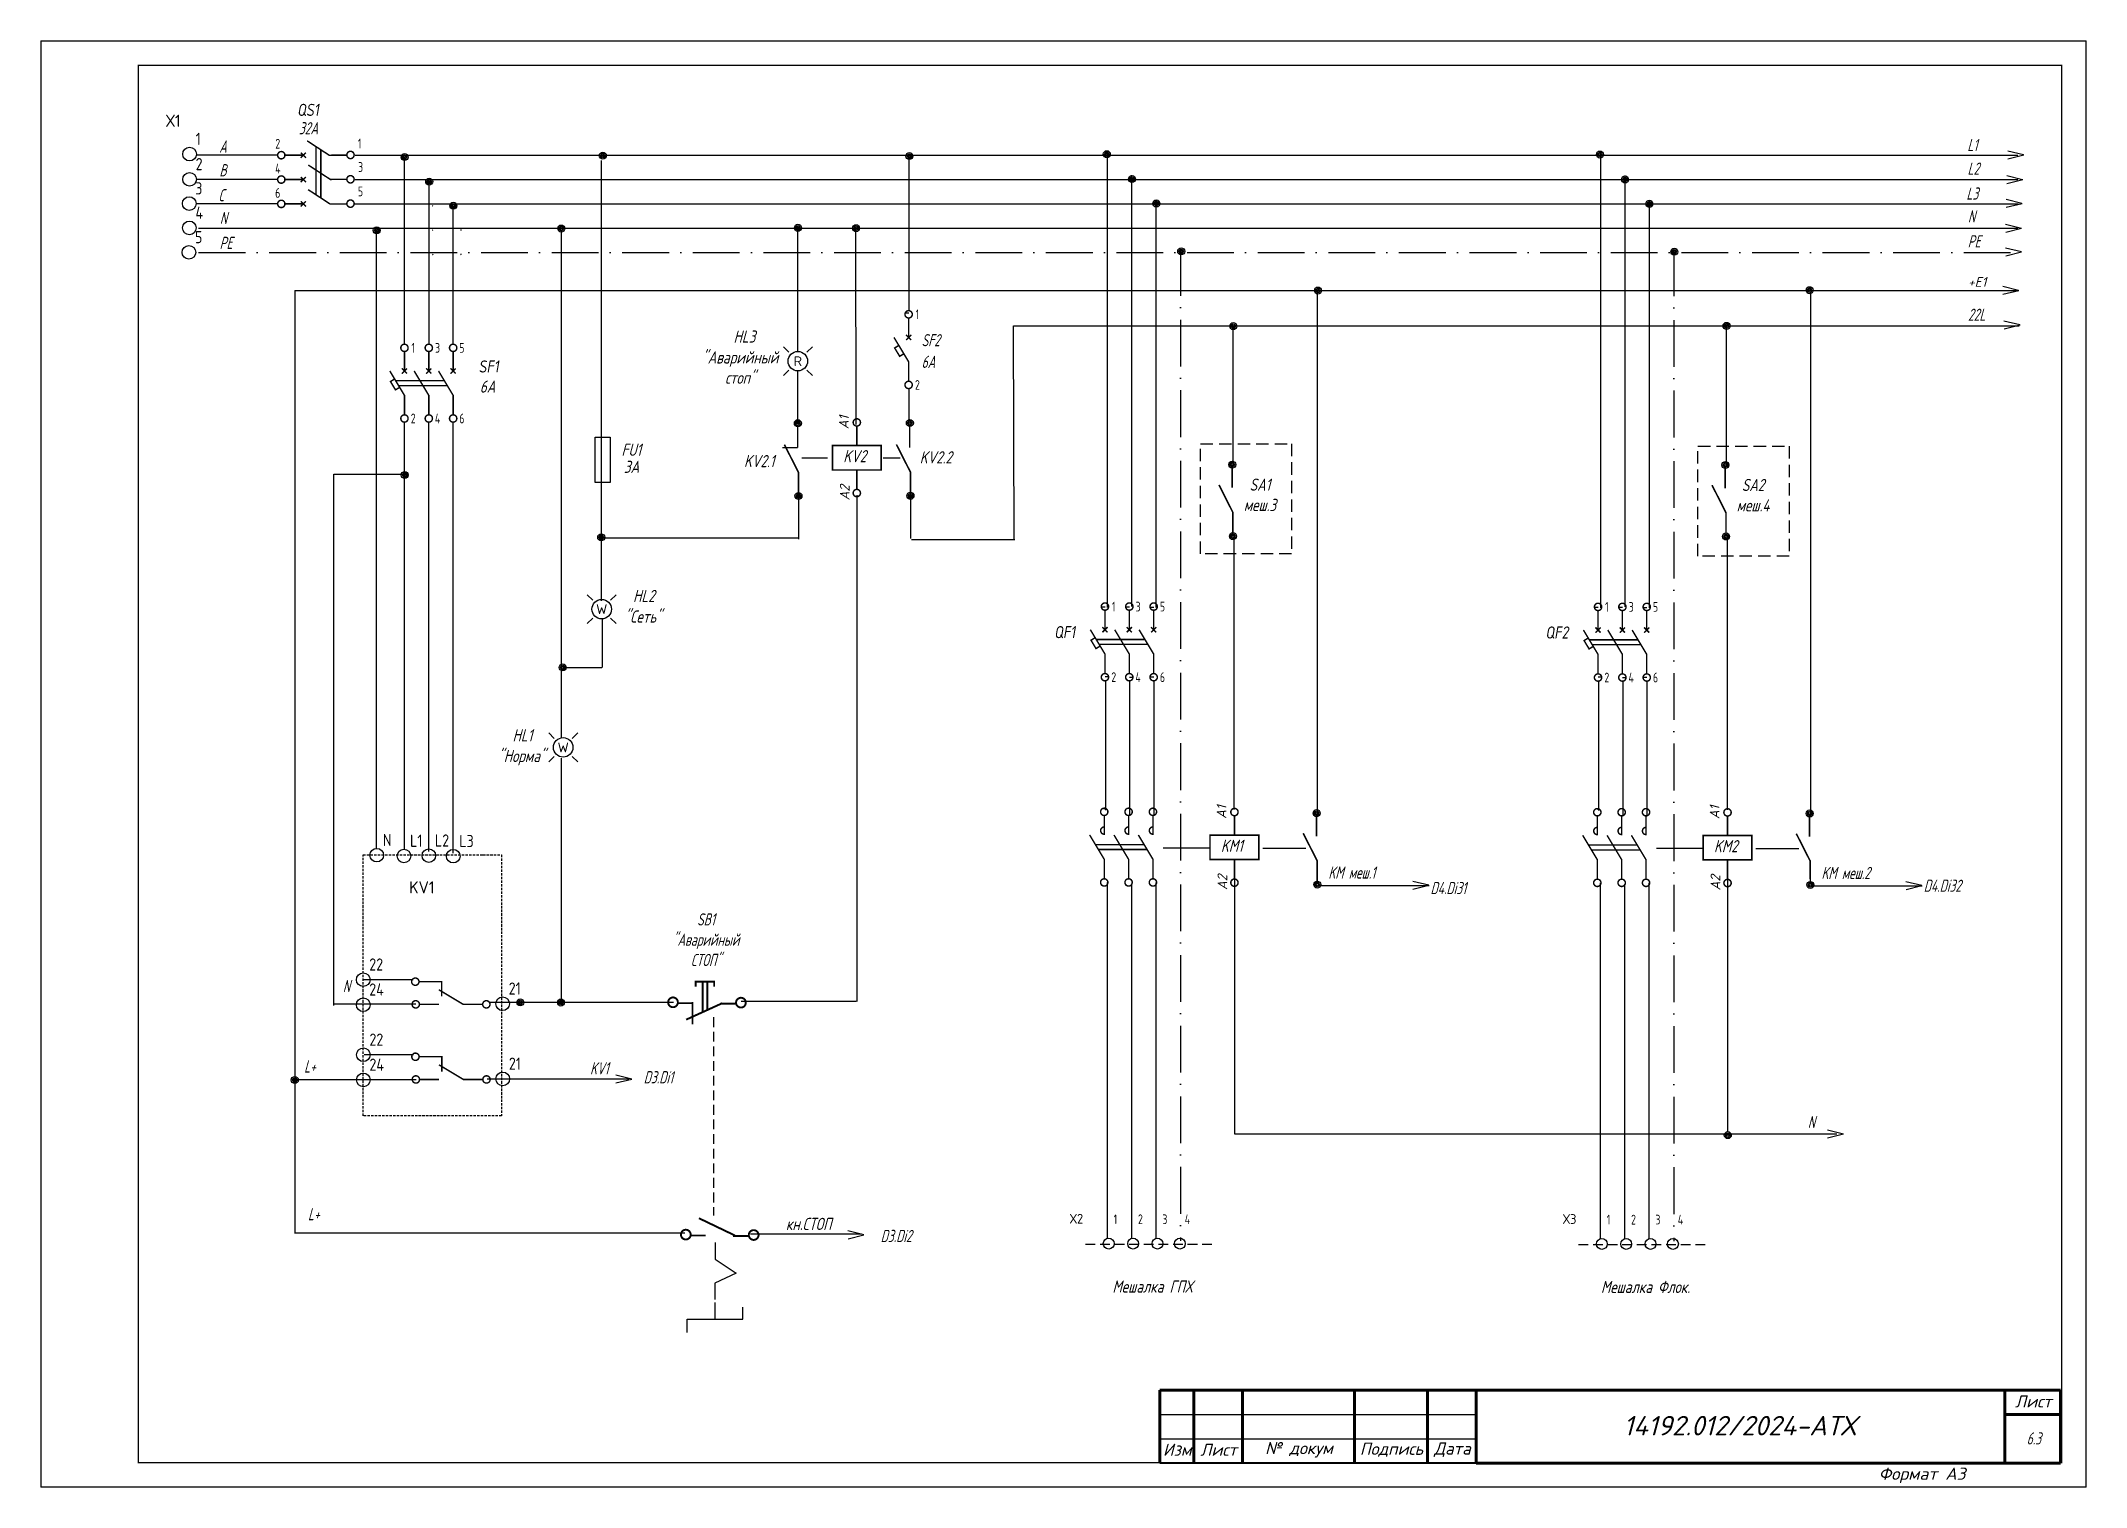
# Paper-space layout 'Лист 6.3' of a CAD drawing. Header units: millimetres. Extents: x 54 to 474, y -1504 to -1207.
# The model-space entities are those that its viewports show. They can reach past a viewport. Long polylines and large blocks are cut down to what shows.
import ezdxf
from ezdxf.enums import TextEntityAlignment as Align

# ---------------------------------------------------------------- set-up
doc = ezdxf.new("R2010")
doc.units = ezdxf.units.MM
doc.header["$LTSCALE"] = 4
for name, pattern in [('ACAD_ISO02W100', [15, 12, -3]), ('ACAD_ISO10W100', [18, 12, -3, 0, -3]), ('DASHED', [0.75, 0.5, -0.25]), ('DASHED2', [9.525, 6.35, -3.175]), ('HIDDEN2', [0.1875, 0.125, -0.0625]), ('SolidLine', [0])]:
    doc.linetypes.add(name, pattern=pattern)
for name, color, linetype in [("Contact's", 104, 'Continuous'), ('G', 5, 'Continuous'), ('LOC', 8, 'Continuous'), ('MISC', 2, 'Continuous'), ('RED_2.5mm^2', 1, 'Continuous'), ('SYMS', 7, 'Continuous'), ('TAGS', 51, 'Continuous'), ('TERMS', 4, 'Continuous'), ('Вспомогательная', 1, 'Continuous'), ('Текст', 2, 'Continuous')]:
    doc.layers.add(name, color=color, linetype=linetype)
doc.layers.add('SHTAMP', color=7, linetype='SolidLine', lineweight=25)
doc.layers.add('Основеая', color=5, linetype='Continuous', lineweight=60)
doc.styles.add('ISOCPEUR', font='isocpeui.ttf')
doc.styles.add('ISOCPEUR25.10.00', font='isocpeur.ttf', dxfattribs={"height": 2.5})
doc.styles.add('Simplex00.10.00', font='simplex.shx')
doc.styles.add('Simplex25.085.00', font='simplex.shx', dxfattribs={"width": 0.85, "oblique": 15, "height": 2.5})
doc.styles.add('Simplex25.085.15', font='GOST_A.TTF', dxfattribs={"width": 0.85, "oblique": 15, "height": 2.5})
doc.styles.add('Tah25.10.00', font='tahoma.ttf', dxfattribs={"height": 2.5})
doc.styles.add('WD', font='romans.shx')
doc.styles.add('ГОСТ', font='isocpeur.ttf', dxfattribs={"oblique": 15})
doc.styles.add('Стиль мой-1', font='GOST_A.TTF', dxfattribs={"width": 0.85, "oblique": 15, "height": 2.5})

psp = doc.layouts.new('Лист 6.3')

msp = doc.modelspace()

# ---------------------------------------------------------------- texts
at = {"style": 'Simplex25.085.15', "oblique": 15, "width": 0.85}
for s, p in [('A', (3893.5, 9367.82)), ('32А', (3909.86, 9371.58)), ('L1', (4252.5, 9368.15)), ('B', (3893.54, 9362.95)), ('L2', (4252.53, 9363.28)), ('C', (3893.31, 9357.83)), ('L3', (4252.3, 9358.16)), ('N', (3893.63, 9353.15)), ('N', (4252.62, 9353.47)), ('PE', (3893.58, 9348.03)), ('PE', (4252.58, 9348.35)), ('22L', (4252.62, 9333.28)), ('SF2', (4037.74, 9328.05)), ('6А', (4037.74, 9323.6)), ('KM меш.1', (4121.28, 9218.72)), ('KM меш.2', (4222.54, 9218.64)), ('D4.Di31', (4142.24, 9215.53)), ('D4.Di32', (4243.53, 9216.01)), ('N', (3918.89, 9195.39)), ('L+', (3910.93, 9178.89)), ('KV1', (3969.66, 9178.51)), ('D3.Di1', (3980.67, 9176.68)), ('N', (4219.73, 9167.47)), ('L+', (3911.73, 9148.56)), ('D3.Di2', (4029.33, 9144.09))]:
    msp.add_text(s, height=2.5, dxfattribs=at).set_placement(p)
at = {"insert": (3993.47, 9200.76), "char_height": 2.5, "width": 6.6544, "attachment_point": 8, "style": 'Simplex25.085.15'}
msp.add_mtext('SB1\\P"Аварийный СТОП"', dxfattribs=at)
at = {"color": 7, "lineweight": 25, "insert": (4264.68, 9105.01), "char_height": 2.5, "attachment_point": 1, "style": 'Стиль мой-1'}
msp.add_mtext_dynamic_manual_height_columns('6.3', width=5.3031, gutter_width=12.5, heights=[0], dxfattribs=at)
at = {"layer": 'SHTAMP', "color": 0, "style": 'ISOCPEUR'}
msp.add_text('14192.012/2024-АТХ', height=4, dxfattribs=at).set_placement((4205.73, 9104.38), align=Align.CENTER)
at = {"layer": 'SYMS', "linetype": 'Continuous', "ltscale": 0.2, "style": 'ГОСТ', "oblique": 15}
msp.add_text('+E1', height=2, dxfattribs=at).set_placement((4252.63, 9340.25))
for s, p in [('А1', (4022.78, 9311.01)), ('А2', (4022.95, 9296.39)), ('А1', (4100.34, 9230.99)), ('А1', (4201.6, 9230.92)), ('А2', (4100.51, 9216.37)), ('А2', (4201.77, 9216.3))]:
    msp.add_text(s, height=2, rotation=90, dxfattribs=at).set_placement(p)
at = {"layer": 'SYMS', "linetype": 'Continuous', "char_height": 2.5}
for s, insert, width, attachment_point in [('{\\Fsimplex|c0;\\Q15;\\W0.75;\\C0;HL3}', (4001.37, 9331.29), 7.0259, 2), ('{\\Fsimplex|c204;\\Q15;\\W0.75;\\C0;"Аварийный стоп"}', (4000.5, 9327.01), 19.6011, 2), ('{\\Fsimplex|c0;\\Q15;\\W0.75;\\C0;6\\Fsimplex|c204;А}', (3948.6, 9321.02), 7.0259, 2), ('{\\Fsimplex|c0;\\Q15;\\W0.75;\\C0;FU1}', (3978.14, 9308.04), 7.0259, 2), ('{\\Fsimplex|c0;\\Q15;\\W0.75;\\C0;3\\Fsimplex|c204;А}', (3978.16, 9304.54), 7.0259, 2), ('{\\Fsimplex|c0;\\Q15;\\W0.75;\\C0;KV2\\Fsimplex|c204;.1}', (4001.27, 9305.72), 10.0177, 1), ('{\\Fsimplex|c0;\\Q15;\\W0.75;\\C0;KV2}', (4021.66, 9306.73), 10.0177, 1), ('{\\Fsimplex|c0;\\Q15;\\W0.75;\\C0;KV2\\Fsimplex|c204;.2}', (4037.36, 9306.49), 10.0177, 1), ('{\\Fsimplex|c0;\\Q15;\\W0.75;\\C0;SA1\\P\\Fsimplex|c204;меш.3}', (4107.23, 9300.88), 7.0259, 2), ('{\\Fsimplex|c0;\\Q15;\\W0.75;\\C0;SA2\\P\\Fsimplex|c204;меш.4}', (4208.49, 9300.81), 7.0259, 2), ('{\\Fsimplex|c0;\\Q15;\\W0.75;\\C0;HL2}', (3980.72, 9278.03), 7.0259, 2), ('{\\Fsimplex|c204;\\Q15;\\W0.75;\\C0;"Сеть"}', (3980.56, 9273.79), 7.0259, 2), ('{\\Fsimplex|c0;\\Q15;\\W0.75;\\C0;HL1}', (3955.79, 9249.4), 7.0259, 2), ('{\\Fsimplex|c204;\\Q15;\\W0.75;\\C0;"Норма"}', (3955.64, 9245.16), 7.0259, 2), ('{\\Fsimplex|c0;\\Q15;\\W0.75;\\C0;KM\\Fsimplex|c204;1}', (4099.21, 9226.71), 10.0177, 1), ('{\\Fsimplex|c0;\\Q15;\\W0.75;\\C0;KM2}', (4200.47, 9226.64), 10.0177, 1), ('{\\Fsimplex|c204;\\Q15;\\W0.75;\\C0;кн.СТОП}', (4009.87, 9149.06), 9.5254, 1), ('{\\Fsimplex|c204;\\Q15;\\W0.75;\\C0;Мешалка\\Fsimplex|c0; \\Fsimplex|c204;ГПХ}', (4085.14, 9136.2), 39.5941, 2), ('{\\Fsimplex|c204;\\Q15;\\W0.75;\\C0;Мешалка\\Fsimplex|c0; \\Fsimplex|c204;Флок.}', (4186.4, 9136.12), 39.5941, 2)]:
    msp.add_mtext(s, dxfattribs=dict(at, insert=insert, width=width, attachment_point=attachment_point))
at = {"layer": 'Текст', "color": 7, "char_height": 2.5, "style": 'ГОСТ'}
for s, insert, width, attachment_point in [('{\\fISOCPEUR|b0|i0|c204|p34;Лист}', (4269.81, 9111.36), 11.4585, 6), ('{\\fISOCPEUR|b0|i0|c204|p34;Изм}', (4090.24, 9101.43), 7, 5), ('{\\fISOCPEUR|b0|i0|c204|p34;Лист}', (4098.74, 9101.43), 10, 5), ('{\\fISOCPEUR|b0|i0|c204|p34;№ докум}', (4115.24, 9101.43), 23, 5), ('{\\fISOCPEUR|b0|i0|c204|p34;Подпись}', (4134.24, 9101.43), 15, 5), ('{\\fISOCPEUR|b0|i0|c204|p34;Дата}', (4146.74, 9101.43), 10, 5)]:
    msp.add_mtext(s, dxfattribs=dict(at, insert=insert, width=width, attachment_point=attachment_point))

# ---------------------------------------------------------------- blocks, each defined once
blk = doc.blocks.new('Формат А3')
at = {"color": 0, "linetype": 'Continuous', "const_width": 0.3}
for points in [[(-420, 297), (0, 297), (0, 0), (-420, 0)], [(-400, 5), (-400, 292), (-5, 292), (-5, 5)]]:
    blk.add_lwpolyline(points, close=True, dxfattribs=at)
at = {"color": 0, "linetype": 'Continuous', "style": 'Simplex00.10.00', "oblique": 15}
blk.add_text('Формат А3', height=2.5, dxfattribs=at).set_placement((-33.67, 2.75), align=Align.MIDDLE_CENTER)
blk = doc.blocks.new('S3')
at = {"color": 0, "linetype": 'Continuous', "lineweight": -2, "const_width": 0.3}
for points in [[(5.22, -0.02), (9.75, -2.98), (13.35, -2.96)], [(0.45, -2.97), (4.45, -2.97)], [(3.91, -2.45), (4.97, -3.51)], [(3.91, -3.51), (4.97, -2.45)], [(7.04, -1.19), (7.04, -11.19)], [(8.04, -1.82), (8.04, -11.82)], [(0.45, -7.97), (4.45, -7.97)], [(3.91, -7.45), (4.97, -8.51)], [(3.91, -8.51), (4.97, -7.45)], [(5.45, -4.99), (9.98, -7.95), (13.57, -7.93)], [(3.91, -12.45), (4.97, -13.51)], [(3.91, -13.51), (4.97, -12.45)], [(5.42, -10.04), (9.94, -13), (13.54, -12.98)], [(0.45, -12.97), (4.45, -12.97)]]:
    blk.add_lwpolyline(points, dxfattribs=at)
for points in [[(-0.09, -2.22, -1), (-0.09, -3.72, -1)], [(14.12, -2.17, -1), (14.12, -3.67, -1)], [(-0.09, -7.22, -1), (-0.09, -8.72, -1)], [(14.12, -7.17, -1), (14.12, -8.67, -1)], [(-0.09, -12.22, -1), (-0.09, -13.72, -1)], [(14.12, -12.17, -1), (14.12, -13.67, -1)]]:
    blk.add_lwpolyline(points, format="xyb", close=True, dxfattribs=at)
at = {"color": 0, "linetype": 'Continuous', "lineweight": -2, "style": 'Simplex25.085.00', "oblique": 10, "width": 0.8, "flags": 4}
blk.add_attdef('ЭЛЕМЕНТ', text='', height=2.5, dxfattribs=at).set_placement((13.69, 5.78), align=Align.MIDDLE_RIGHT)
at = {"color": 5, "linetype": 'Continuous', "lineweight": -2, "style": 'Simplex25.085.00', "oblique": 10, "width": 0.8, "flags": 4}
blk.add_attdef('ТОК', text='', height=2.5, dxfattribs=at).set_placement((10.91, 2.33), align=Align.MIDDLE_RIGHT)
at = {"color": 0, "linetype": 'Continuous', "lineweight": 9, "style": 'ISOCPEUR25.10.00', "oblique": 10, "width": 0.85, "flags": 5}
blk.add_attdef('ТИП', text='', height=2.5, dxfattribs=at).set_placement((-4, -6), align=Align.MIDDLE_RIGHT)
at = {"layer": "Contact's", "linetype": 'Continuous', "lineweight": 9, "style": 'Simplex00.10.00', "width": 0.7, "flags": 8}
for tag, p in [('#(2)', (-0.82, -0.62)), ('#(1)', (16, -0.59)), ('#(4)', (-0.79, -5.69)), ('#(3)', (16.21, -5.4)), ('#(6)', (-0.82, -10.72)), ('#(5)', (16.17, -10.41))]:
    blk.add_attdef(tag, text='', height=2, dxfattribs=at).set_placement(p, align=Align.MIDDLE)
blk = doc.blocks.new('HT0002')
blk.add_circle((0, 0), 0.0699)
at = {"style": 'WD'}
for tag, p, width in [('INST', (0.062, 0.42), 0.7), ('LOC', (0.062, 0.25), 0.7), ('DESC1', (0.053, -0.385), 0.8)]:
    blk.add_attdef(tag, p, '', height=0.125, dxfattribs=dict(at, width=width))
at = {"linetype": 'Continuous', "style": 'WD'}
for tag, p, height, width, flags in [('TERM01', (0.062, 0.094), 0.125, 0.8, 8), ('TAGSTRIP', (0.053, -0.229), 0.125, 0.9, 8), ('DESC2', (0.053, -0.541), 0.125, 0.8, 8), ('CAT', (0.213, -0.406), 0.109, 0.8, 1), ('DESC3', (0.053, -0.698), 0.125, 0.8, 8)]:
    blk.add_attdef(tag, p, '', height=height, dxfattribs=dict(at, width=width, flags=flags))
at = {"style": 'WD', "flags": 1}
for tag, p, height in [('X4TERM01', (-0.07, 0), 0.0125), ('X4TERMDESC01', (-0.055, -0.023), 0.025), ('X2TERMDESC01', (-0.006, 0.029), 0.025), ('STRIPSEQ', (0, 0), 0.00125), ('X2TERM01', (0, 0.07), 0.0125), ('X2PIN01', (0.033, 0.084), 0.0125), ('X1TERMDESC01', (0.039, 0.007), 0.025), ('X1TERM01', (0.07, 0), 0.0125), ('X1PIN01', (0.087, 0.016), 0.0125), ('X4PIN01', (-0.114, -0.038), 0.0125), ('LINKTERM', (0, -0.002), 0.00125), ('X8TERM01', (0, -0.07), 0.0125), ('X8TERMDESC01', (0, -0.054), 0.025), ('X8PIN01', (0.026, -0.096), 0.0125)]:
    blk.add_attdef(tag, p, '', height=height, dxfattribs=at)
at = {"linetype": 'Continuous', "style": 'WD', "width": 0.8, "flags": 1}
blk.add_attdef('MFG', text='', height=0.109, dxfattribs=at).set_placement((0.088, -0.406), align=Align.RIGHT)
at = {"style": 'WD', "width": 0.7, "flags": 1}
blk.add_attdef('ASSYCODE', (0.062, -0.281), '', height=0.01, dxfattribs=at)
blk = doc.blocks.new('VT0002')
blk.add_circle((0, 0), 0.0699)
at = {"style": 'WD'}
for tag, p, width in [('INST', (0.062, 0.42), 0.7), ('LOC', (0.062, 0.25), 0.7), ('DESC1', (0.053, -0.385), 0.8)]:
    blk.add_attdef(tag, p, '', height=0.125, dxfattribs=dict(at, width=width))
at = {"linetype": 'Continuous', "style": 'WD'}
for tag, p, height, width, flags in [('TERM01', (0.062, 0.094), 0.125, 0.8, 8), ('TAGSTRIP', (0.053, -0.229), 0.125, 0.9, 8), ('DESC2', (0.053, -0.541), 0.125, 0.8, 8), ('CAT', (0.213, -0.406), 0.109, 0.8, 1), ('DESC3', (0.053, -0.698), 0.125, 0.8, 8)]:
    blk.add_attdef(tag, p, '', height=height, dxfattribs=dict(at, width=width, flags=flags))
at = {"style": 'WD', "flags": 1}
for tag, p, height in [('X4TERM01', (-0.07, 0), 0.0125), ('X4TERMDESC01', (-0.055, -0.023), 0.025), ('X2TERMDESC01', (-0.006, 0.029), 0.025), ('STRIPSEQ', (0, 0), 0.00125), ('X2TERM01', (0, 0.07), 0.0125), ('X2PIN01', (0.033, 0.084), 0.0125), ('X1TERMDESC01', (0.041, -0.003), 0.025), ('X1TERM01', (0.07, 0), 0.0125), ('X1PIN01', (0.087, 0.016), 0.0125), ('X4PIN01', (-0.114, -0.038), 0.0125), ('LINKTERM', (0, -0.002), 0.00125), ('X8TERM01', (0, -0.07), 0.0125), ('X8TERMDESC01', (0, -0.054), 0.025), ('X8PIN01', (0.026, -0.096), 0.0125)]:
    blk.add_attdef(tag, p, '', height=height, dxfattribs=at)
at = {"linetype": 'Continuous', "style": 'WD', "width": 0.8, "flags": 1}
blk.add_attdef('MFG', text='', height=0.109, dxfattribs=at).set_placement((0.088, -0.406), align=Align.RIGHT)
at = {"style": 'WD', "width": 0.7, "flags": 1}
blk.add_attdef('ASSYCODE', (0.062, -0.281), '', height=0.01, dxfattribs=at)
blk = doc.blocks.new('NO_C')
at = {"color": 0, "linetype": 'Continuous', "lineweight": -2, "const_width": 0.3}
for points in [[(13.15, 1.41), (13.15, -2.59), (10.15, -7.59)], [(11.53, -7), (8.34, -7)], [(8.49, -6.96), (8.49, -11.68)], [(13.15, -7.59), (13.15, -11.59)]]:
    blk.add_lwpolyline(points, dxfattribs=at)
for points in [[(13.9, 2.16, -1), (12.4, 2.16, -1)], [(9.24, -12.43, -1), (7.74, -12.43, -1)], [(13.9, -12.34, -1), (12.4, -12.34, -1)]]:
    blk.add_lwpolyline(points, format="xyb", close=True, dxfattribs=at)
at = {"color": 0, "linetype": 'Continuous', "lineweight": -2, "style": 'Simplex25.085.00', "oblique": 10, "width": 0.8, "flags": 4}
blk.add_attdef('ЭЛЕМЕНТ', text='', height=2.5, dxfattribs=at).set_placement((8, 5.48), align=Align.MIDDLE)
at = {"color": 0, "linetype": 'Continuous', "lineweight": 9, "style": 'ISOCPEUR25.10.00', "oblique": 10, "width": 0.85, "flags": 5}
blk.add_attdef('ТИП', text='', height=2.5, dxfattribs=at).set_placement((8, 5.48), align=Align.MIDDLE)
at = {"layer": "Contact's", "linetype": 'Continuous', "lineweight": 9, "style": 'Simplex00.10.00', "width": 0.7, "flags": 4}
for tag, p in [('#(11/ПОДВ.)', (15.47, 2.67)), ('#(14/НЕПОД.)', (7.37, -10.14)), ('#(14/НЕПОД.)', (15.79, -12.21))]:
    blk.add_attdef(tag, text='', height=2, dxfattribs=at).set_placement(p, align=Align.MIDDLE)
blk = doc.blocks.new('WDDOT')
for radius in [0.72, 0.449, 0.223]:
    blk.add_circle((0, 0), radius)
blk = doc.blocks.new('QF - выкл. автоматич. (3пол.)')
at = {"color": 0, "linetype": 'Continuous', "lineweight": -2, "const_width": 0.3}
for points in [[(-0.75, -0.75, -1), (0.75, -0.75, -1)], [(4.25, -0.75, -1), (5.75, -0.75, -1)], [(9.25, -0.75, -1), (10.75, -0.75, -1)], [(-0.75, -15.25, -1), (0.75, -15.25, -1)], [(4.25, -15.25, -1), (5.75, -15.25, -1)], [(9.25, -15.25, -1), (10.75, -15.25, -1)]]:
    blk.add_lwpolyline(points, format="xyb", close=True, dxfattribs=at)
for points in [[(0, -5.5), (0, -1.5)], [(5, -5.5), (5, -1.5)], [(10, -5.5), (10, -1.5)], [(0, -14.5), (0, -10.5), (-3, -5.5)], [(-2.01, -7.14), (-2.87, -7.66), (-1.84, -9.37), (-0.99, -8.86)], [(-1.8, -7.5), (8.2, -7.5)], [(-1.2, -8.5), (8.8, -8.5)], [(-0.53, -6.03), (0.53, -4.97)], [(0.53, -6.03), (-0.53, -4.97)], [(5, -14.5), (5, -10.5), (2, -5.5)], [(4.47, -6.03), (5.53, -4.97)], [(5.53, -6.03), (4.47, -4.97)], [(10, -14.5), (10, -10.5), (7, -5.5)], [(9.47, -6.03), (10.53, -4.97)], [(10.53, -6.03), (9.47, -4.97)]]:
    blk.add_lwpolyline(points, dxfattribs=at)
at = {"color": 0, "linetype": 'Continuous', "lineweight": -2, "style": 'Simplex25.085.00', "oblique": 10, "width": 0.8, "flags": 4}
blk.add_attdef('ЭЛЕМЕНТ', text='', height=2.5, dxfattribs=at).set_placement((-4, -6), align=Align.MIDDLE_RIGHT)
at = {"color": 0, "linetype": 'Continuous', "lineweight": 9, "style": 'ISOCPEUR25.10.00', "oblique": 10, "width": 0.85, "flags": 5}
blk.add_attdef('ТИП', text='', height=2.5, dxfattribs=at).set_placement((-4, -6), align=Align.MIDDLE_RIGHT)
at = {"color": 5, "linetype": 'Continuous', "lineweight": -2, "style": 'Simplex25.085.00', "oblique": 10, "width": 0.8, "flags": 4}
blk.add_attdef('ТОК', text='', height=2.5, dxfattribs=at).set_placement((-4, -11.25), align=Align.MIDDLE_RIGHT)
at = {"layer": "Contact's", "linetype": 'Continuous', "lineweight": 9, "style": 'Simplex00.10.00', "width": 0.7, "flags": 8}
for tag, p in [('#(1)', (1.8, -0.75)), ('#(3)', (6.8, -0.75)), ('#(5)', (11.8, -0.75)), ('#(2)', (1.8, -15.25)), ('#(4)', (6.8, -15.25)), ('#(6)', (11.8, -15.25))]:
    blk.add_attdef(tag, text='', height=2, dxfattribs=at).set_placement(p, align=Align.MIDDLE)
blk = doc.blocks.new('HLT1R')
for p, q in [((-0.115, 0.115), (-0.186, 0.186)), ((0.115, 0.115), (0.186, 0.186)), ((-0.115, -0.115), (-0.186, -0.186)), ((0.115, -0.115), (0.186, -0.186))]:
    blk.add_line(p, q)
blk.add_circle((0, 0), 0.125)
at = {"style": 'WD', "width": 0.7}
for tag, p in [('INST', (0.006, 0.528)), ('LOC', (0.006, 0.359))]:
    blk.add_attdef(tag, text='', height=0.125, dxfattribs=at).set_placement(p, align=Align.CENTER)
at = {"style": 'WD'}
blk.add_attdef('TAG1', text='', height=0.125, dxfattribs=at).set_placement((0, 0.202), align=Align.CENTER)
blk.add_attdef('COLOR', text='', height=0.125, dxfattribs=at).set_placement((0, 0), align=Align.MIDDLE)
at = {"style": 'WD', "flags": 1}
for tag, p in [('X4TERM01', (-0.125, 0)), ('X1TERM02', (0.125, 0))]:
    blk.add_attdef(tag, p, '', height=0.0125, dxfattribs=at)
at = {"linetype": 'Continuous', "style": 'WD', "flags": 9}
blk.add_attdef('ASSYCODE', text='', height=0.01, dxfattribs=at).set_placement((-0.003, 0.098), align=Align.CENTER)
at = {"style": 'WD', "flags": 9}
blk.add_attdef('FAMILY', text='', height=0.01, dxfattribs=at).set_placement((-0.005, 0.161), align=Align.CENTER)
at = {"linetype": 'Continuous', "style": 'WD', "flags": 1}
for tag, p in [('MFG', (0, 0.121)), ('CAT', (0, 0.14))]:
    blk.add_attdef(tag, text='', height=0.01, dxfattribs=at).set_placement(p, align=Align.MIDDLE)
at = {"style": 'WD'}
for tag, p, width in [('DESC1', (1.125, 0), 0.9), ('WDTAGALT', (1.125, -0.312), 0.7)]:
    blk.add_attdef(tag, p, '', height=0.125, dxfattribs=dict(at, width=width))
at = {"linetype": 'Continuous', "style": 'WD', "flags": 8}
blk.add_attdef('TERM01', text='', height=0.125, dxfattribs=at).set_placement((-0.175, -0.031), align=Align.TOP_RIGHT)
blk.add_attdef('TERM02', text='', height=0.125, dxfattribs=at).set_placement((0.175, -0.031), align=Align.TOP_LEFT)
at = {"style": 'WD', "width": 0.9}
blk.add_attdef('DESC2', text='', height=0.125, dxfattribs=at).set_placement((1.125, -0.031), align=Align.TOP_LEFT)
blk = doc.blocks.new('Coil')
at = {"color": 0, "linetype": 'Continuous', "lineweight": -2, "const_width": 0.3}
blk.add_lwpolyline([(5.5, -5), (10.5, -5), (10.5, 5), (5.5, 5)], close=True, dxfattribs=at)
for points in [[(0.75, -0.75, -1), (0.75, 0.75, -1)], [(15.25, -0.75, -1), (15.25, 0.75, -1)]]:
    blk.add_lwpolyline(points, format="xyb", close=True, dxfattribs=at)
for points in [[(5.5, 0), (1.5, 0)], [(10.5, 0), (14.5, 0)]]:
    blk.add_lwpolyline(points, dxfattribs=at)
at = {"color": 0, "linetype": 'Continuous', "lineweight": -2, "style": 'Simplex25.085.00', "oblique": 10, "width": 0.8, "flags": 4}
blk.add_attdef('ЭЛЕМЕНТ', text='', height=2.5, dxfattribs=at).set_placement((8, 7.5), align=Align.MIDDLE)
at = {"color": 0, "linetype": 'Continuous', "lineweight": 9, "style": 'ISOCPEUR25.10.00', "oblique": 10, "width": 0.85, "flags": 5}
blk.add_attdef('ТИП', text='', height=2.5, dxfattribs=at).set_placement((8, 7.5), align=Align.MIDDLE)
at = {"color": 0, "linetype": 'Continuous', "lineweight": 9, "style": 'Tah25.10.00', "width": 0.8, "flags": 8}
blk.add_attdef('ОБМОТКА', text='', height=2.5, dxfattribs=at).set_placement((8, 0), align=Align.MIDDLE)
at = {"layer": "Contact's", "linetype": 'Continuous', "lineweight": 9, "style": 'Simplex00.10.00', "width": 0.7, "flags": 8}
for tag, p in [('#(A1/L)', (0.75, -2.3)), ('#(A2/N)', (15.25, -2.3))]:
    blk.add_attdef(tag, text='', height=2, dxfattribs=at).set_placement(p, align=Align.MIDDLE)
blk = doc.blocks.new('VT0W02')
blk.add_circle((0, 0), 0.0699)
at = {"style": 'WD'}
for tag, p, width in [('INST', (0.062, 0.42), 0.7), ('LOC', (0.062, 0.25), 0.7), ('DESC1', (0.053, -0.385), 0.8)]:
    blk.add_attdef(tag, p, '', height=0.125, dxfattribs=dict(at, width=width))
at = {"style": 'WD', "flags": 1}
for tag, p, height in [('X4TERM01', (-0.07, 0), 0.0125), ('X4TERMDESC01', (-0.055, -0.023), 0.025), ('X2TERMDESC01', (-0.006, 0.029), 0.025), ('STRIPSEQ', (0, 0), 0.00125), ('X2TERM01', (0, 0.07), 0.0125), ('X1TERMDESC01', (0.039, -0.003), 0.025), ('X1TERM01', (0.07, 0), 0.0125), ('LINKTERM', (0, -0.002), 0.00125), ('X8TERM01', (0, -0.07), 0.0125), ('X8TERMDESC01', (0, -0.054), 0.025)]:
    blk.add_attdef(tag, p, '', height=height, dxfattribs=at)
at = {"linetype": 'Continuous', "style": 'WD'}
for tag, p, height, width, flags in [('WIRENO', (0.062, 0.094), 0.125, 0.8, 8), ('TAGSTRIP', (0.053, -0.229), 0.125, 0.9, 8), ('DESC2', (0.053, -0.541), 0.125, 0.8, 8), ('CAT', (0.213, -0.406), 0.109, 0.8, 1), ('DESC3', (0.053, -0.698), 0.125, 0.8, 8)]:
    blk.add_attdef(tag, p, '', height=height, dxfattribs=dict(at, width=width, flags=flags))
at = {"linetype": 'Continuous', "style": 'WD', "width": 0.8, "flags": 1}
blk.add_attdef('MFG', text='', height=0.109, dxfattribs=at).set_placement((0.088, -0.406), align=Align.RIGHT)
at = {"style": 'WD', "width": 0.7, "flags": 1}
blk.add_attdef('ASSYCODE', (0.062, -0.281), '', height=0.01, dxfattribs=at)
blk = doc.blocks.new('KM - контактор (3пол.)')
at = {"color": 0, "linetype": 'Continuous', "lineweight": -2, "const_width": 0.3}
for points in [[(-0.75, -0.75, -1), (0.75, -0.75, -1)], [(4.25, -0.75, -1), (5.75, -0.75, -1)], [(9.25, -0.75, -1), (10.75, -0.75, -1)], [(-0.75, -15.25, -1), (0.75, -15.25, -1)], [(4.25, -15.25, -1), (5.75, -15.25, -1)], [(9.25, -15.25, -1), (10.75, -15.25, -1)]]:
    blk.add_lwpolyline(points, format="xyb", close=True, dxfattribs=at)
for points in [[(0.02, -3.85, 0.416791), (-0.74, -4.6, 0.416791), (0.02, -5.35, 0.416791)], [(5.02, -3.85, 0.416791), (4.26, -4.6, 0.416791), (5.02, -5.35, 0.416791)], [(10.02, -3.85, 0.416791), (9.26, -4.6, 0.416791), (10.02, -5.35, 0.416791)]]:
    blk.add_lwpolyline(points, format="xyb", dxfattribs=at)
for points in [[(0, -5.5), (0, -1.5)], [(5, -5.5), (5, -1.5)], [(10, -5.5), (10, -1.5)], [(0, -14.5), (0, -10.5), (-3, -5.5)], [(-1.8, -7.5), (8.2, -7.5)], [(-1.2, -8.5), (8.8, -8.5)], [(5, -14.5), (5, -10.5), (2, -5.5)], [(10, -14.5), (10, -10.5), (7, -5.5)]]:
    blk.add_lwpolyline(points, dxfattribs=at)
at = {"color": 0, "linetype": 'Continuous', "lineweight": -2, "style": 'Simplex25.085.00', "oblique": 10, "width": 0.8, "flags": 4}
blk.add_attdef('ЭЛЕМЕНТ', text='', height=2.5, dxfattribs=at).set_placement((12.26, -8), align=Align.MIDDLE_LEFT)
at = {"color": 0, "linetype": 'Continuous', "lineweight": 9, "style": 'ISOCPEUR25.10.00', "oblique": 10, "width": 0.85, "flags": 5}
blk.add_attdef('ТИП', text='', height=2.5, dxfattribs=at).set_placement((12.26, -8), align=Align.MIDDLE_LEFT)
at = {"layer": "Contact's", "linetype": 'Continuous', "lineweight": 9, "style": 'Simplex00.10.00', "width": 0.7, "flags": 8}
for tag, p in [('#(1/L1)', (1.8, -0.75)), ('#(3/L2)', (6.8, -0.75)), ('#(5/L3)', (11.8, -0.75))]:
    blk.add_attdef(tag, text='', height=2, dxfattribs=at).set_placement(p, align=Align.MIDDLE)
at = {"layer": "Contact's", "color": 104, "linetype": 'Continuous', "lineweight": 9, "style": 'Simplex00.10.00', "width": 0.7, "flags": 8}
for tag, p in [('#(2/T1)', (1.8, -15.25)), ('#(4/T2)', (6.8, -15.25)), ('#(6/T3)', (11.8, -15.25))]:
    blk.add_attdef(tag, text='', height=2, dxfattribs=at).set_placement(p, align=Align.MIDDLE)
blk = doc.blocks.new('QF - выкл. автоматич. (1пол.)')
at = {"color": 0, "linetype": 'Continuous', "lineweight": -2, "const_width": 0.3}
for points in [[(-0.75, -0.75, -1), (0.75, -0.75, -1)], [(-0.75, -15.25, -1), (0.75, -15.25, -1)]]:
    blk.add_lwpolyline(points, format="xyb", close=True, dxfattribs=at)
for points in [[(0, -5.5), (0, -1.5)], [(0, -14.5), (0, -10.5), (-3, -5.5)], [(-2.01, -7.14), (-2.87, -7.66), (-1.84, -9.37), (-0.99, -8.86)], [(-0.53, -6.03), (0.53, -4.97)], [(0.53, -6.03), (-0.53, -4.97)]]:
    blk.add_lwpolyline(points, dxfattribs=at)
at = {"color": 0, "linetype": 'Continuous', "lineweight": -2, "style": 'Simplex25.085.00', "oblique": 10, "width": 0.8, "flags": 4}
blk.add_attdef('ЭЛЕМЕНТ', text='', height=2.5, dxfattribs=at).set_placement((2.26, -8), align=Align.MIDDLE_LEFT)
at = {"color": 0, "linetype": 'Continuous', "lineweight": 9, "style": 'ISOCPEUR25.10.00', "oblique": 10, "width": 0.85, "flags": 5}
blk.add_attdef('ТИП', text='', height=2.5, dxfattribs=at).set_placement((2.26, -8), align=Align.MIDDLE_LEFT)
at = {"layer": "Contact's", "linetype": 'Continuous', "lineweight": 9, "style": 'Simplex00.10.00', "width": 0.7, "flags": 8}
for tag, p in [('#(1)', (1.8, -0.75)), ('#(2)', (1.8, -15.25))]:
    blk.add_attdef(tag, text='', height=2, dxfattribs=at).set_placement(p, align=Align.MIDDLE)

# ---------------------------------------------------------------- linework, layer by layer
at = {"color": 1, "linetype": 'Continuous', "ltscale": 0.6}
for p, q in [((3905.5, 9367.29), (3888.92, 9367.29)), ((4035.17, 9335.32), (4035.17, 9367.31)), ((3905.5, 9362.32), (3888.92, 9362.32)), ((3905.5, 9357.29), (3888.86, 9357.29)), ((4012.3, 9327.07), (4012.3, 9352.67)), ((4024.18, 9352.03), (4024.26, 9311.99)), ((3909, 9339.5), (3909, 9145.86)), ((4056.58, 9332.24), (4056.66, 9288.27)), ((4012.33, 9312.25), (4012.33, 9322.96)), ((3917.06, 9301.75), (3931.57, 9301.75)), ((4012.46, 9297.31), (4012.46, 9288.45)), ((4024.5, 9193.46), (4024.5, 9297.44)), ((4035.46, 9297.34), (4035.46, 9288.59)), ((4012.41, 9288.61), (3972.07, 9288.61)), ((4035.67, 9288.34), (4056.86, 9288.34)), ((3972.12, 9272), (3972.12, 9262.11)), ((3964.12, 9262.11), (3972.1, 9262.11))]:
    msp.add_line(p, q, dxfattribs=at)
at = {"color": 1, "ltscale": 1.2}
for p, q in [((3972.03, 9275.75), (3972.03, 9366.19)), ((3941.54, 9328.47), (3941.54, 9356.91))]:
    msp.add_line(p, q, dxfattribs=at)
at = {"color": 3, "linetype": 'Continuous', "ltscale": 0.6}
msp.add_line((3964.12, 9262.48), (3964.12, 9262.04), dxfattribs=at)
at = {"linetype": 'DASHED'}
for p, q in [((3995.04, 9190.24), (3995.04, 9149.52)), ((4071.38, 9143.68), (4097.82, 9143.68)), ((4172.64, 9143.61), (4199.09, 9143.61))]:
    msp.add_line(p, q, dxfattribs=at)
at = {"linetype": 'Continuous', "ltscale": 0.6}
for p, q in [((3995.35, 9143.98), (3995.35, 9140.6)), ((3995.38, 9140.56), (3999.66, 9137.71)), ((3999.66, 9137.71), (3995.29, 9135.66)), ((3995.29, 9135.66), (3995.29, 9132.27)), ((3995.3, 9131.64), (3995.3, 9128.25)), ((3989.58, 9128.27), (4001.03, 9128.27)), ((3989.6, 9125.51), (3989.6, 9128.28)), ((4001.05, 9128.28), (4001.05, 9130.71))]:
    msp.add_line(p, q, dxfattribs=at)
at = {"ltscale": 0.2, "const_width": 0.33}
for points in [[(4012.29, 9307.22), (4012.29, 9311.84)], [(4035.29, 9307.26), (4035.29, 9311.88)], [(4012.29, 9307.22), (4009.17, 9307.22)], [(4012.44, 9297.39), (4012.44, 9302.19), (4009.57, 9307.84)], [(4035.45, 9297.43), (4035.44, 9302.23), (4032.57, 9307.88)], [(4101.51, 9298.98), (4101.51, 9303.6)], [(4202.78, 9298.9), (4202.78, 9303.53)], [(4101.67, 9289.15), (4101.66, 9293.95), (4098.8, 9299.6)], [(4202.93, 9289.08), (4202.93, 9293.88), (4200.06, 9299.53)], [(4118.83, 9227.41), (4118.83, 9232.03)], [(4220.09, 9227.33), (4220.09, 9231.96)], [(4118.99, 9217.58), (4118.98, 9222.38), (4116.11, 9228.03)], [(4220.25, 9217.51), (4220.24, 9222.31), (4217.37, 9227.96)]]:
    msp.add_lwpolyline(points, dxfattribs=at)
at = {"linetype": 'Continuous', "ltscale": 0.6}
msp.add_lwpolyline([(3970.69, 9309.41), (3973.79, 9309.41), (3973.79, 9300.1), (3970.69, 9300.1)], close=True, dxfattribs=at)
at = {"linetype": 'DASHED2', "ltscale": 0.1}
for points in [[(4113.74, 9308.03), (4113.74, 9308.03), (4113.74, 9285.42), (4095.04, 9285.42), (4095.04, 9308.03), (4113.74, 9308.03)], [(4215.88, 9307.54), (4215.88, 9307.54), (4215.88, 9284.93), (4197.18, 9284.93), (4197.18, 9307.54), (4215.88, 9307.54)]]:
    msp.add_lwpolyline(points, dxfattribs=at)
at = {"linetype": 'HIDDEN2'}
msp.add_lwpolyline([(3947.66, 9223.6), (3951.46, 9223.6), (3951.46, 9169.99), (3923.07, 9169.99), (3923.07, 9223.6), (3947.66, 9223.6)], dxfattribs=at)
at = {"const_width": 0.4}
for points in [[(3987.69, 9193.32, 1), (3985.69, 9193.32, 1), (3987.69, 9193.32, 1)], [(4001.64, 9193.25, 1), (3999.64, 9193.25, 1), (4001.64, 9193.25, 1)], [(3990.32, 9145.61, 1), (3988.32, 9145.61, 1), (3990.32, 9145.61, 1)], [(4004.26, 9145.53, 1), (4002.26, 9145.53, 1), (4004.26, 9145.53, 1)]]:
    msp.add_lwpolyline(points, format="xyb", dxfattribs=at)
for points in [[(3991.34, 9196.54), (3991.34, 9197.58), (3995.14, 9197.58), (3995.14, 9196.52)], [(3992.76, 9197.56), (3992.76, 9191.42)], [(3993.76, 9197.56), (3993.76, 9191.82)], [(3987.53, 9193.14), (3990.77, 9193.14)], [(3989.39, 9189.76), (3996.81, 9193.14)], [(3990.7, 9193.4), (3990.7, 9188.82)], [(3996.41, 9193.05), (3999.65, 9193.05)], [(3992.02, 9148.98), (3999.43, 9145.42)], [(3990.15, 9145.43), (3993.39, 9145.43)], [(3999.03, 9145.33), (4002.27, 9145.33)]]:
    msp.add_lwpolyline(points, dxfattribs=at)
at = {"layer": 'G', "color": 0, "ltscale": 0.2}
msp.add_lwpolyline([(4035.09, 9319.36), (4035.09, 9312.77)], dxfattribs=at)
at = {"layer": 'RED_2.5mm^2', "linetype": 'Continuous', "ltscale": 0.2}
for p, q in [((3921.4, 9367.31), (4262.88, 9367.31)), ((3931.57, 9328.62), (3931.57, 9366.91)), ((4075.87, 9367.75), (4075.87, 9274.39)), ((4177.13, 9367.67), (4177.13, 9274.31)), ((3921.45, 9362.31), (4262.88, 9362.31)), ((3936.62, 9328.62), (3936.62, 9361.86)), ((4080.87, 9363.17), (4080.87, 9274.64)), ((4182.13, 9363.1), (4182.13, 9274.57)), ((4085.87, 9358.12), (4085.87, 9274.39)), ((4187.13, 9358.05), (4187.13, 9274.31)), ((3921.34, 9357.31), (4262.99, 9357.31)), ((3889.28, 9352.31), (4262.88, 9352.31)), ((3925.8, 9224.93), (3925.8, 9351.91)), ((3963.7, 9351.75), (3963.7, 9247.72)), ((3909, 9339.5), (4262.67, 9339.5)), ((4119.07, 9232), (4119.07, 9339.46)), ((4220.33, 9231.93), (4220.33, 9339.12)), ((4034.32, 9334.91), (4035.1, 9334.91)), ((4056.59, 9332.24), (4263.12, 9332.24)), ((4101.75, 9303.57), (4101.75, 9332.32)), ((4203.01, 9303.5), (4203.01, 9332.25)), ((3931.57, 9224.74), (3931.57, 9312.43)), ((3936.55, 9224.29), (3936.55, 9312.41)), ((3941.56, 9223.96), (3941.56, 9312.3)), ((3917.06, 9192.67), (3917.06, 9301.75)), ((4101.89, 9288.86), (4101.89, 9232.91)), ((4203.15, 9288.79), (4203.15, 9232.84)), ((4074.65, 9274.57), (4075.44, 9274.57)), ((4079.66, 9274.52), (4080.44, 9274.52)), ((4084.67, 9274.44), (4085.44, 9274.44)), ((4175.91, 9274.5), (4176.7, 9274.5)), ((4180.92, 9274.45), (4181.7, 9274.45)), ((4185.93, 9274.37), (4186.7, 9274.37)), ((4076.15, 9260.14), (4075.44, 9260.14)), ((4075.48, 9259.34), (4075.48, 9232.81)), ((4081.15, 9260), (4080.44, 9260)), ((4080.46, 9259.34), (4080.46, 9231.88)), ((4085.44, 9260.1), (4084.64, 9260.1)), ((4085.44, 9259.34), (4085.44, 9231.85)), ((4177.41, 9260.07), (4176.7, 9260.07)), ((4176.74, 9259.27), (4176.74, 9232.74)), ((4182.41, 9259.93), (4181.7, 9259.93)), ((4181.72, 9259.27), (4181.72, 9231.8)), ((4186.7, 9260.03), (4185.91, 9260.03)), ((4186.7, 9259.27), (4186.7, 9231.78)), ((3963.75, 9243.46), (3963.75, 9193.02)), ((4075.2, 9233.05), (4075.29, 9233.05)), ((4176.46, 9232.98), (4176.55, 9232.98)), ((4075.82, 9217.91), (4075.82, 9144.75)), ((4080.82, 9217.66), (4080.82, 9144.75)), ((4085.82, 9217.91), (4085.82, 9144.75)), ((4102.08, 9166.25), (4102.08, 9218.52)), ((4119.37, 9217.28), (4141.95, 9217.28)), ((4177.08, 9217.84), (4177.08, 9144.68)), ((4182.08, 9217.58), (4182.08, 9144.68)), ((4187.08, 9217.84), (4187.08, 9144.68)), ((4203.34, 9166.71), (4203.34, 9218.45)), ((4220.63, 9217.21), (4243.21, 9217.21)), ((3923.22, 9198.03), (3933.36, 9198.03)), ((3933.86, 9192.91), (3917.02, 9192.91)), ((3986.78, 9193.27), (3948.9, 9193.27)), ((4024.3, 9193.46), (4000.68, 9193.46)), ((3923.25, 9182.61), (3933.4, 9182.61)), ((3933.94, 9177.41), (3909.08, 9177.41)), ((3977.59, 9177.57), (3948.52, 9177.57)), ((4225.73, 9166.23), (4102.07, 9166.23)), ((3989.15, 9145.92), (3909.25, 9145.92)), ((4025.42, 9145.7), (4002.63, 9145.7))]:
    msp.add_line(p, q, dxfattribs=at)
at = {"layer": 'RED_2.5mm^2', "linetype": 'ACAD_ISO10W100', "ltscale": 0.2}
for p, q in [((3889.28, 9347.31), (4262.99, 9347.31)), ((4090.93, 9348.01), (4090.93, 9144.33)), ((4192.19, 9347.94), (4192.19, 9144.26))]:
    msp.add_line(p, q, dxfattribs=at)
at = {"layer": 'RED_2.5mm^2', "ltscale": 1.2}
for centre in [(3937.38, 9356.91), (3937.38, 9351.91), (3943.19, 9351.91), (3937.38, 9346.91), (3943.19, 9346.91)]:
    msp.add_arc(centre, 0.05, 90, 270, dxfattribs=at)
at = {"layer": 'SYMS', "linetype": 'Continuous', "ltscale": 0.2}
for p, q in [((4264.04, 9367.34), (4260.78, 9368.14)), ((4264.08, 9367.31), (4260.81, 9366.49)), ((4263.85, 9362.23), (4260.58, 9363.03)), ((4263.89, 9362.2), (4260.62, 9361.39)), ((4263.71, 9357.36), (4260.44, 9358.16)), ((4263.75, 9357.33), (4260.47, 9356.52)), ((4263.61, 9352.25), (4260.35, 9353.05)), ((4263.65, 9352.22), (4260.38, 9351.41)), ((4263.61, 9347.43), (4260.35, 9348.23)), ((4263.65, 9347.4), (4260.38, 9346.58)), ((4263.03, 9339.5), (4259.76, 9340.29)), ((4263.07, 9339.46), (4259.79, 9338.65)), ((4263.29, 9332.42), (4260.02, 9333.22)), ((4263.33, 9332.38), (4260.06, 9331.57)), ((4141.88, 9217.36), (4138.61, 9218.16)), ((4141.92, 9217.33), (4138.64, 9216.51)), ((4243.14, 9217.29), (4239.87, 9218.09)), ((4243.18, 9217.26), (4239.91, 9216.44)), ((3978.22, 9177.54), (3974.95, 9178.33)), ((3978.26, 9177.5), (3974.98, 9176.69)), ((4227.04, 9166.26), (4223.77, 9167.05)), ((4227.07, 9166.22), (4223.8, 9165.41)), ((4025.86, 9145.56), (4022.6, 9146.36)), ((4025.9, 9145.52), (4022.63, 9144.71))]:
    msp.add_line(p, q, dxfattribs=at)
at = {"layer": 'SYMS', "linetype": 'ACAD_ISO02W100', "ltscale": 0.2}
for p, q in [((4013.12, 9305.17), (4018.39, 9305.17)), ((4029.83, 9305.16), (4033.34, 9305.16)), ((4087.37, 9225.03), (4096.99, 9225.03)), ((4107.81, 9224.96), (4116.63, 9224.96)), ((4188.63, 9224.96), (4198.25, 9224.96)), ((4209.07, 9224.89), (4217.89, 9224.89))]:
    msp.add_line(p, q, dxfattribs=at)
at = {"layer": 'Вспомогательная', "color": 7}
for p, q in [((4086.64, 9108.7), (4151.64, 9108.7)), ((4086.64, 9103.7), (4151.64, 9103.7)), ((4086.64, 9098.7), (4151.64, 9098.7))]:
    msp.add_line(p, q, dxfattribs=at)
at = {"layer": 'Основеая', "color": 7}
for p, q in [((4086.64, 9113.7), (4086.64, 9098.7)), ((4271.64, 9113.7), (4086.64, 9113.7)), ((4093.64, 9113.7), (4093.64, 9098.7)), ((4103.64, 9113.7), (4103.64, 9098.7)), ((4126.64, 9113.7), (4126.64, 9098.7)), ((4141.64, 9113.7), (4141.64, 9098.7)), ((4151.64, 9113.7), (4151.64, 9098.7)), ((4260.2, 9113.7), (4260.2, 9098.7)), ((4271.64, 9113.7), (4271.64, 9098.7)), ((4260.2, 9108.7), (4271.64, 9108.7)), ((4271.64, 9098.7), (4151.64, 9098.7))]:
    msp.add_line(p, q, dxfattribs=at)

# ---------------------------------------------------------------- block references
for name, p in [('Формат А3', (4276.88, 9093.76)), ('KM - контактор (3пол.)', (4075.25, 9233.19)), ('KM - контактор (3пол.)', (4176.51, 9233.11))]:
    msp.add_blockref(name, p)
at = {"linetype": 'Continuous', "ltscale": 0.2}
ref = msp.add_blockref('S3', (3906.34, 9370.26), dxfattribs=at)
ref.add_attrib('ЭЛЕМЕНТ', 'QS1', dxfattribs={"color": 0, "linetype": 'Continuous', "lineweight": -2, "height": 2.5, "style": 'Simplex25.085.00', "oblique": 10, "width": 0.8, "flags": 4}).set_placement((3914, 9376.6), align=Align.MIDDLE_RIGHT)
ref.add_attrib('#(1)', '1', dxfattribs={"layer": "Contact's", "linetype": 'Continuous', "lineweight": 9, "height": 2, "style": 'Simplex00.10.00', "width": 0.7, "flags": 8}).set_placement((3922.35, 9369.68), align=Align.MIDDLE)
ref.add_attrib('#(3)', '3', dxfattribs={"layer": "Contact's", "linetype": 'Continuous', "lineweight": 9, "height": 2, "style": 'Simplex00.10.00', "width": 0.7, "flags": 8}).set_placement((3922.55, 9364.86), align=Align.MIDDLE)
ref.add_attrib('#(5)', '5', dxfattribs={"layer": "Contact's", "linetype": 'Continuous', "lineweight": 9, "height": 2, "style": 'Simplex00.10.00', "width": 0.7, "flags": 8}).set_placement((3922.51, 9359.85), align=Align.MIDDLE)
ref.add_attrib('#(2)', '2', dxfattribs={"layer": "Contact's", "linetype": 'Continuous', "lineweight": 9, "height": 2, "style": 'Simplex00.10.00', "width": 0.7, "flags": 8}).set_placement((3905.52, 9369.65), align=Align.MIDDLE)
ref.add_attrib('#(4)', '4', dxfattribs={"layer": "Contact's", "linetype": 'Continuous', "lineweight": 9, "height": 2, "style": 'Simplex00.10.00', "width": 0.7, "flags": 8}).set_placement((3905.55, 9364.57), align=Align.MIDDLE)
ref.add_attrib('#(6)', '6', dxfattribs={"layer": "Contact's", "linetype": 'Continuous', "lineweight": 9, "height": 2, "style": 'Simplex00.10.00', "width": 0.7, "flags": 8}).set_placement((3905.52, 9359.54), align=Align.MIDDLE)
ref = msp.add_blockref('QF - выкл. автоматич. (1пол.)', (4035.08, 9335.36))
ref.add_attrib('#(1)', '1', dxfattribs={"layer": "Contact's", "linetype": 'Continuous', "lineweight": 9, "height": 2, "style": 'Simplex00.10.00', "width": 0.7}).set_placement((4036.88, 9334.61), align=Align.MIDDLE)
ref.add_attrib('#(2)', '2', dxfattribs={"layer": "Contact's", "linetype": 'Continuous', "lineweight": 9, "height": 2, "style": 'Simplex00.10.00', "width": 0.7}).set_placement((4036.88, 9320.11), align=Align.MIDDLE)
ref = msp.add_blockref('QF - выкл. автоматич. (3пол.)', (3931.54, 9328.47))
ref.add_attrib('ЭЛЕМЕНТ', 'SF1', dxfattribs={"color": 0, "linetype": 'Continuous', "lineweight": -2, "height": 2.5, "style": 'Simplex25.085.00', "oblique": 10, "width": 0.8}).set_placement((3950.93, 9323.9), align=Align.MIDDLE_RIGHT)
ref.add_attrib('#(1)', '1', dxfattribs={"layer": "Contact's", "linetype": 'Continuous', "lineweight": 9, "height": 2, "style": 'Simplex00.10.00', "width": 0.7}).set_placement((3933.34, 9327.72), align=Align.MIDDLE)
ref.add_attrib('#(3)', '3', dxfattribs={"layer": "Contact's", "linetype": 'Continuous', "lineweight": 9, "height": 2, "style": 'Simplex00.10.00', "width": 0.7}).set_placement((3938.34, 9327.72), align=Align.MIDDLE)
ref.add_attrib('#(5)', '5', dxfattribs={"layer": "Contact's", "linetype": 'Continuous', "lineweight": 9, "height": 2, "style": 'Simplex00.10.00', "width": 0.7}).set_placement((3943.34, 9327.72), align=Align.MIDDLE)
ref.add_attrib('#(2)', '2', dxfattribs={"layer": "Contact's", "linetype": 'Continuous', "lineweight": 9, "height": 2, "style": 'Simplex00.10.00', "width": 0.7}).set_placement((3933.34, 9313.22), align=Align.MIDDLE)
ref.add_attrib('#(4)', '4', dxfattribs={"layer": "Contact's", "linetype": 'Continuous', "lineweight": 9, "height": 2, "style": 'Simplex00.10.00', "width": 0.7}).set_placement((3938.34, 9313.22), align=Align.MIDDLE)
ref.add_attrib('#(6)', '6', dxfattribs={"layer": "Contact's", "linetype": 'Continuous', "lineweight": 9, "height": 2, "style": 'Simplex00.10.00', "width": 0.7}).set_placement((3943.34, 9313.22), align=Align.MIDDLE)
ref = msp.add_blockref('QF - выкл. автоматич. (3пол.)', (4075.4, 9275.34))
ref.add_attrib('ЭЛЕМЕНТ', 'QF1', dxfattribs={"color": 0, "linetype": 'Continuous', "lineweight": -2, "height": 2.5, "style": 'Simplex25.085.00', "oblique": 10, "width": 0.8}).set_placement((4069.32, 9269.34), align=Align.MIDDLE_RIGHT)
ref.add_attrib('#(1)', '1', dxfattribs={"layer": "Contact's", "linetype": 'Continuous', "lineweight": 9, "height": 2, "style": 'Simplex00.10.00', "width": 0.7}).set_placement((4077.2, 9274.59), align=Align.MIDDLE)
ref.add_attrib('#(3)', '3', dxfattribs={"layer": "Contact's", "linetype": 'Continuous', "lineweight": 9, "height": 2, "style": 'Simplex00.10.00', "width": 0.7}).set_placement((4082.2, 9274.59), align=Align.MIDDLE)
ref.add_attrib('#(5)', '5', dxfattribs={"layer": "Contact's", "linetype": 'Continuous', "lineweight": 9, "height": 2, "style": 'Simplex00.10.00', "width": 0.7}).set_placement((4087.2, 9274.59), align=Align.MIDDLE)
ref.add_attrib('#(2)', '2', dxfattribs={"layer": "Contact's", "linetype": 'Continuous', "lineweight": 9, "height": 2, "style": 'Simplex00.10.00', "width": 0.7}).set_placement((4077.2, 9260.09), align=Align.MIDDLE)
ref.add_attrib('#(4)', '4', dxfattribs={"layer": "Contact's", "linetype": 'Continuous', "lineweight": 9, "height": 2, "style": 'Simplex00.10.00', "width": 0.7}).set_placement((4082.2, 9260.09), align=Align.MIDDLE)
ref.add_attrib('#(6)', '6', dxfattribs={"layer": "Contact's", "linetype": 'Continuous', "lineweight": 9, "height": 2, "style": 'Simplex00.10.00', "width": 0.7}).set_placement((4087.2, 9260.09), align=Align.MIDDLE)
ref = msp.add_blockref('QF - выкл. автоматич. (3пол.)', (4176.66, 9275.27))
ref.add_attrib('ЭЛЕМЕНТ', 'QF2', dxfattribs={"color": 0, "linetype": 'Continuous', "lineweight": -2, "height": 2.5, "style": 'Simplex25.085.00', "oblique": 10, "width": 0.8}).set_placement((4170.58, 9269.27), align=Align.MIDDLE_RIGHT)
ref.add_attrib('#(1)', '1', dxfattribs={"layer": "Contact's", "linetype": 'Continuous', "lineweight": 9, "height": 2, "style": 'Simplex00.10.00', "width": 0.7}).set_placement((4178.46, 9274.52), align=Align.MIDDLE)
ref.add_attrib('#(3)', '3', dxfattribs={"layer": "Contact's", "linetype": 'Continuous', "lineweight": 9, "height": 2, "style": 'Simplex00.10.00', "width": 0.7}).set_placement((4183.46, 9274.52), align=Align.MIDDLE)
ref.add_attrib('#(5)', '5', dxfattribs={"layer": "Contact's", "linetype": 'Continuous', "lineweight": 9, "height": 2, "style": 'Simplex00.10.00', "width": 0.7}).set_placement((4188.46, 9274.52), align=Align.MIDDLE)
ref.add_attrib('#(2)', '2', dxfattribs={"layer": "Contact's", "linetype": 'Continuous', "lineweight": 9, "height": 2, "style": 'Simplex00.10.00', "width": 0.7}).set_placement((4178.46, 9260.02), align=Align.MIDDLE)
ref.add_attrib('#(4)', '4', dxfattribs={"layer": "Contact's", "linetype": 'Continuous', "lineweight": 9, "height": 2, "style": 'Simplex00.10.00', "width": 0.7}).set_placement((4183.46, 9260.02), align=Align.MIDDLE)
ref.add_attrib('#(6)', '6', dxfattribs={"layer": "Contact's", "linetype": 'Continuous', "lineweight": 9, "height": 2, "style": 'Simplex00.10.00', "width": 0.7}).set_placement((4188.46, 9260.02), align=Align.MIDDLE)
at = {"linetype": 'Continuous', "ltscale": 0.2, "rotation": 270}
for p in [(3946.2, 9206.05), (3946.23, 9190.63)]:
    msp.add_blockref('NO_C', p, dxfattribs=at)
at = {"layer": 'SYMS', "linetype": 'Continuous', "ltscale": 0.2}
ref = msp.add_blockref('HT0002', (3887.42, 9367.52), dxfattribs=dict(at, xscale=20, yscale=20, zscale=20))
ref.add_attrib('TERM01', '1', (3888.67, 9369.39), dxfattribs={"layer": 'TERMS', "linetype": 'Continuous', "height": 2.5, "style": 'WD', "width": 0.8, "flags": 8})
ref.add_attrib('TAGSTRIP', 'Х1', (3882.58, 9373.11), dxfattribs={"layer": 'TAGS', "linetype": 'Continuous', "height": 2.5, "style": 'WD', "width": 0.9, "flags": 8})
ref = msp.add_blockref('HT0002', (3887.42, 9362.33), dxfattribs=dict(at, xscale=20, yscale=20, zscale=20))
ref.add_attrib('TERM01', '2', (3888.67, 9364.21), dxfattribs={"layer": 'TERMS', "linetype": 'Continuous', "height": 2.5, "style": 'WD', "width": 0.8, "flags": 8})
at = {"layer": 'SYMS', "ltscale": 1.2}
for p in [(3931.57, 9366.91), (3936.62, 9361.86), (3941.58, 9356.91), (3925.84, 9351.86)]:
    msp.add_blockref('WDDOT', p, dxfattribs=at)
at = {"layer": 'SYMS', "linetype": 'Continuous', "ltscale": 0.2}
for p in [(3972.28, 9367.2), (4035.24, 9367.11), (4075.78, 9367.49), (4177.05, 9367.42), (4080.95, 9362.38), (4182.21, 9362.31), (4085.95, 9357.38), (4187.21, 9357.31), (3963.75, 9352.23), (4012.35, 9352.38), (4024.28, 9352.3), (4091.06, 9347.54), (4192.32, 9347.47), (4119.13, 9339.49), (4220.11, 9339.56), (4101.75, 9332.19), (4203.05, 9332.24), (3931.6, 9301.61), (3971.95, 9288.81), (3964.05, 9262.1), (3955.33, 9193.3), (3963.68, 9193.28), (3909.02, 9177.36), (4203.31, 9166.04)]:
    msp.add_blockref('WDDOT', p, dxfattribs=at)
ref = msp.add_blockref('HT0002', (3887.34, 9357.36), dxfattribs=dict(at, xscale=20, yscale=20, zscale=20))
ref.add_attrib('TERM01', '3', (3888.59, 9359.23), dxfattribs={"layer": 'TERMS', "linetype": 'Continuous', "height": 2.5, "style": 'WD', "width": 0.8, "flags": 8})
ref = msp.add_blockref('HT0002', (3887.37, 9352.36), dxfattribs=dict(at, xscale=20, yscale=20, zscale=20))
ref.add_attrib('TERM01', '4', (3888.62, 9354.23), dxfattribs={"layer": 'TERMS', "linetype": 'Continuous', "height": 2.5, "style": 'WD', "width": 0.8, "flags": 8})
ref = msp.add_blockref('HT0002', (3887.27, 9347.34), dxfattribs=dict(at, xscale=20, yscale=20, zscale=20))
ref.add_attrib('TERM01', '5', (3888.52, 9349.21), dxfattribs={"layer": 'TERMS', "linetype": 'Continuous', "height": 2.5, "style": 'WD', "width": 0.8, "flags": 8})
ref = msp.add_blockref('HLT1R', (4012.33, 9324.99), dxfattribs=dict(at, xscale=16, yscale=16, zscale=16))
ref.add_attrib('COLOR', 'R', dxfattribs={"layer": 'MISC', "height": 2, "style": 'WD'}).set_placement((4012.33, 9324.99), align=Align.MIDDLE)
at = {"layer": 'SYMS', "ltscale": 0.2, "rotation": 180}
for p in [(4012.33, 9312.25), (4035.33, 9312.29), (4101.54, 9303.74), (4202.81, 9303.67), (4012.46, 9297.31), (4035.46, 9297.34), (4101.68, 9289.06), (4202.95, 9288.99), (4118.86, 9232.17), (4220.12, 9232.1), (4119, 9217.49), (4220.26, 9217.42)]:
    msp.add_blockref('WDDOT', p, dxfattribs=at)
at = {"layer": 'SYMS', "linetype": 'Continuous', "ltscale": 0.2, "rotation": 90}
for p in [(4024.44, 9297.16), (4101.99, 9217.14), (4203.25, 9217.07)]:
    msp.add_blockref('Coil', p, dxfattribs=at)
at = {"layer": 'SYMS', "linetype": 'Continuous', "ltscale": 0.2}
ref = msp.add_blockref('HLT1R', (3972.05, 9274.06), dxfattribs=dict(at, xscale=16, yscale=16, zscale=16))
ref.add_attrib('COLOR', 'W', dxfattribs={"layer": 'MISC', "height": 2, "style": 'WD'}).set_placement((3972.05, 9274.06), align=Align.MIDDLE)
ref = msp.add_blockref('HLT1R', (3964.14, 9245.67), dxfattribs=dict(at, xscale=16, yscale=16, zscale=16))
ref.add_attrib('COLOR', 'W', dxfattribs={"layer": 'MISC', "height": 2, "style": 'WD'}).set_placement((3964.14, 9245.67), align=Align.MIDDLE)
ref = msp.add_blockref('VT0002', (3925.85, 9223.54), dxfattribs=dict(at, xscale=20, yscale=20, zscale=20))
ref.add_attrib('TERM01', 'N', (3927.1, 9225.41), dxfattribs={"layer": 'TERMS', "linetype": 'Continuous', "height": 2.5, "style": 'WD', "width": 0.8, "flags": 8})
ref = msp.add_blockref('VT0002', (3931.44, 9223.37), dxfattribs=dict(at, xscale=20, yscale=20, zscale=20))
ref.add_attrib('TERM01', 'L1', (3932.69, 9225.25), dxfattribs={"layer": 'TERMS', "linetype": 'Continuous', "height": 2.5, "style": 'WD', "width": 0.8, "flags": 8})
ref.add_attrib('TAGSTRIP', 'KV1', (3932.51, 9215.67), dxfattribs={"layer": 'TAGS', "linetype": 'Continuous', "height": 2.5, "style": 'WD', "width": 0.9, "flags": 8})
ref = msp.add_blockref('VT0002', (3936.55, 9223.44), dxfattribs=dict(at, xscale=20, yscale=20, zscale=20))
ref.add_attrib('TERM01', 'L2', (3937.8, 9225.31), dxfattribs={"layer": 'TERMS', "linetype": 'Continuous', "height": 2.5, "style": 'WD', "width": 0.8, "flags": 8})
ref = msp.add_blockref('VT0002', (3941.56, 9223.33), dxfattribs=dict(at, xscale=20, yscale=20, zscale=20))
ref.add_attrib('TERM01', 'L3', (3942.81, 9225.2), dxfattribs={"layer": 'TERMS', "linetype": 'Continuous', "height": 2.5, "style": 'WD', "width": 0.8, "flags": 8})
ref = msp.add_blockref('VT0002', (3923.07, 9197.96), dxfattribs=dict(at, xscale=20, yscale=20, zscale=20))
ref.add_attrib('TERM01', '22', (3924.32, 9199.84), dxfattribs={"layer": 'TERMS', "linetype": 'Continuous', "height": 2.5, "style": 'WD', "width": 0.8, "flags": 8})
ref = msp.add_blockref('VT0002', (3923.07, 9192.82), dxfattribs=dict(at, xscale=20, yscale=20, zscale=20))
ref.add_attrib('TERM01', '24', (3924.32, 9194.7), dxfattribs={"layer": 'TERMS', "linetype": 'Continuous', "height": 2.5, "style": 'WD', "width": 0.8, "flags": 8})
ref = msp.add_blockref('VT0002', (3951.7, 9193.02), dxfattribs=dict(at, xscale=20, yscale=20, zscale=20))
ref.add_attrib('TERM01', '21', (3952.95, 9194.9), dxfattribs={"layer": 'TERMS', "linetype": 'Continuous', "height": 2.5, "style": 'WD', "width": 0.8, "flags": 8})
ref = msp.add_blockref('VT0002', (3923.1, 9182.54), dxfattribs=dict(at, xscale=20, yscale=20, zscale=20))
ref.add_attrib('TERM01', '22', (3924.35, 9184.41), dxfattribs={"layer": 'TERMS', "linetype": 'Continuous', "height": 2.5, "style": 'WD', "width": 0.8, "flags": 8})
ref = msp.add_blockref('VT0002', (3923.1, 9177.39), dxfattribs=dict(at, xscale=20, yscale=20, zscale=20))
ref.add_attrib('TERM01', '24', (3924.35, 9179.27), dxfattribs={"layer": 'TERMS', "linetype": 'Continuous', "height": 2.5, "style": 'WD', "width": 0.8, "flags": 8})
ref = msp.add_blockref('VT0002', (3951.74, 9177.6), dxfattribs=dict(at, xscale=20, yscale=20, zscale=20))
ref.add_attrib('TERM01', '21', (3952.99, 9179.47), dxfattribs={"layer": 'TERMS', "linetype": 'Continuous', "height": 2.5, "style": 'WD', "width": 0.8, "flags": 8})
ref = msp.add_blockref('VT0W02', (4076.18, 9143.77), dxfattribs=dict(at, xscale=16, yscale=16, zscale=16))
ref.add_attrib('LOC', '1', (4077.18, 9147.77), dxfattribs={"layer": 'LOC', "height": 2, "style": 'WD', "width": 0.7})
ref.add_attrib('TAGSTRIP', 'Х2', (4068.19, 9147.88), dxfattribs={"layer": 'TAGS', "linetype": 'Continuous', "height": 2, "style": 'WD', "width": 0.9, "flags": 8})
ref = msp.add_blockref('VT0W02', (4081.18, 9143.77), dxfattribs=dict(at, xscale=16, yscale=16, zscale=16))
ref.add_attrib('LOC', '2', (4082.18, 9147.77), dxfattribs={"layer": 'LOC', "height": 2, "style": 'WD', "width": 0.7})
ref = msp.add_blockref('VT0W02', (4086.18, 9143.77), dxfattribs=dict(at, xscale=16, yscale=16, zscale=16))
ref.add_attrib('LOC', '3', (4087.18, 9147.77), dxfattribs={"layer": 'LOC', "height": 2, "style": 'WD', "width": 0.7})
ref = msp.add_blockref('VT0W02', (4090.78, 9143.77), dxfattribs=dict(at, xscale=16, yscale=16, zscale=16))
ref.add_attrib('LOC', '4', (4091.78, 9147.77), dxfattribs={"layer": 'LOC', "height": 2, "style": 'WD', "width": 0.7})
ref = msp.add_blockref('VT0W02', (4177.44, 9143.69), dxfattribs=dict(at, xscale=16, yscale=16, zscale=16))
ref.add_attrib('LOC', '1', (4178.44, 9147.69), dxfattribs={"layer": 'LOC', "height": 2, "style": 'WD', "width": 0.7})
ref.add_attrib('TAGSTRIP', 'Х3', (4169.45, 9147.81), dxfattribs={"layer": 'TAGS', "linetype": 'Continuous', "height": 2, "style": 'WD', "width": 0.9, "flags": 8})
ref = msp.add_blockref('VT0W02', (4182.44, 9143.69), dxfattribs=dict(at, xscale=16, yscale=16, zscale=16))
ref.add_attrib('LOC', '2', (4183.44, 9147.69), dxfattribs={"layer": 'LOC', "height": 2, "style": 'WD', "width": 0.7})
ref = msp.add_blockref('VT0W02', (4187.44, 9143.69), dxfattribs=dict(at, xscale=16, yscale=16, zscale=16))
ref.add_attrib('LOC', '3', (4188.44, 9147.69), dxfattribs={"layer": 'LOC', "height": 2, "style": 'WD', "width": 0.7})
ref = msp.add_blockref('VT0W02', (4192.04, 9143.69), dxfattribs=dict(at, xscale=16, yscale=16, zscale=16))
ref.add_attrib('LOC', '4', (4193.04, 9147.69), dxfattribs={"layer": 'LOC', "height": 2, "style": 'WD', "width": 0.7})

msp.set_redraw_order([(e.dxf.handle, doc.entitydb.next_handle()) for e in msp.query("TEXT MTEXT ATTDEF DIMENSION ARC_DIMENSION")])  # texts and dimensions are drawn at this point

# ---------------------------------------------------------------- viewports
at = {"layer": 'G', "color": 0}
psp.add_viewport(center=(263.64, -1355.33), size=(420, 297), view_center_point=(4066.88, 9242.26), view_height=297, dxfattribs=at)

doc.saveas('drawing.dxf')
